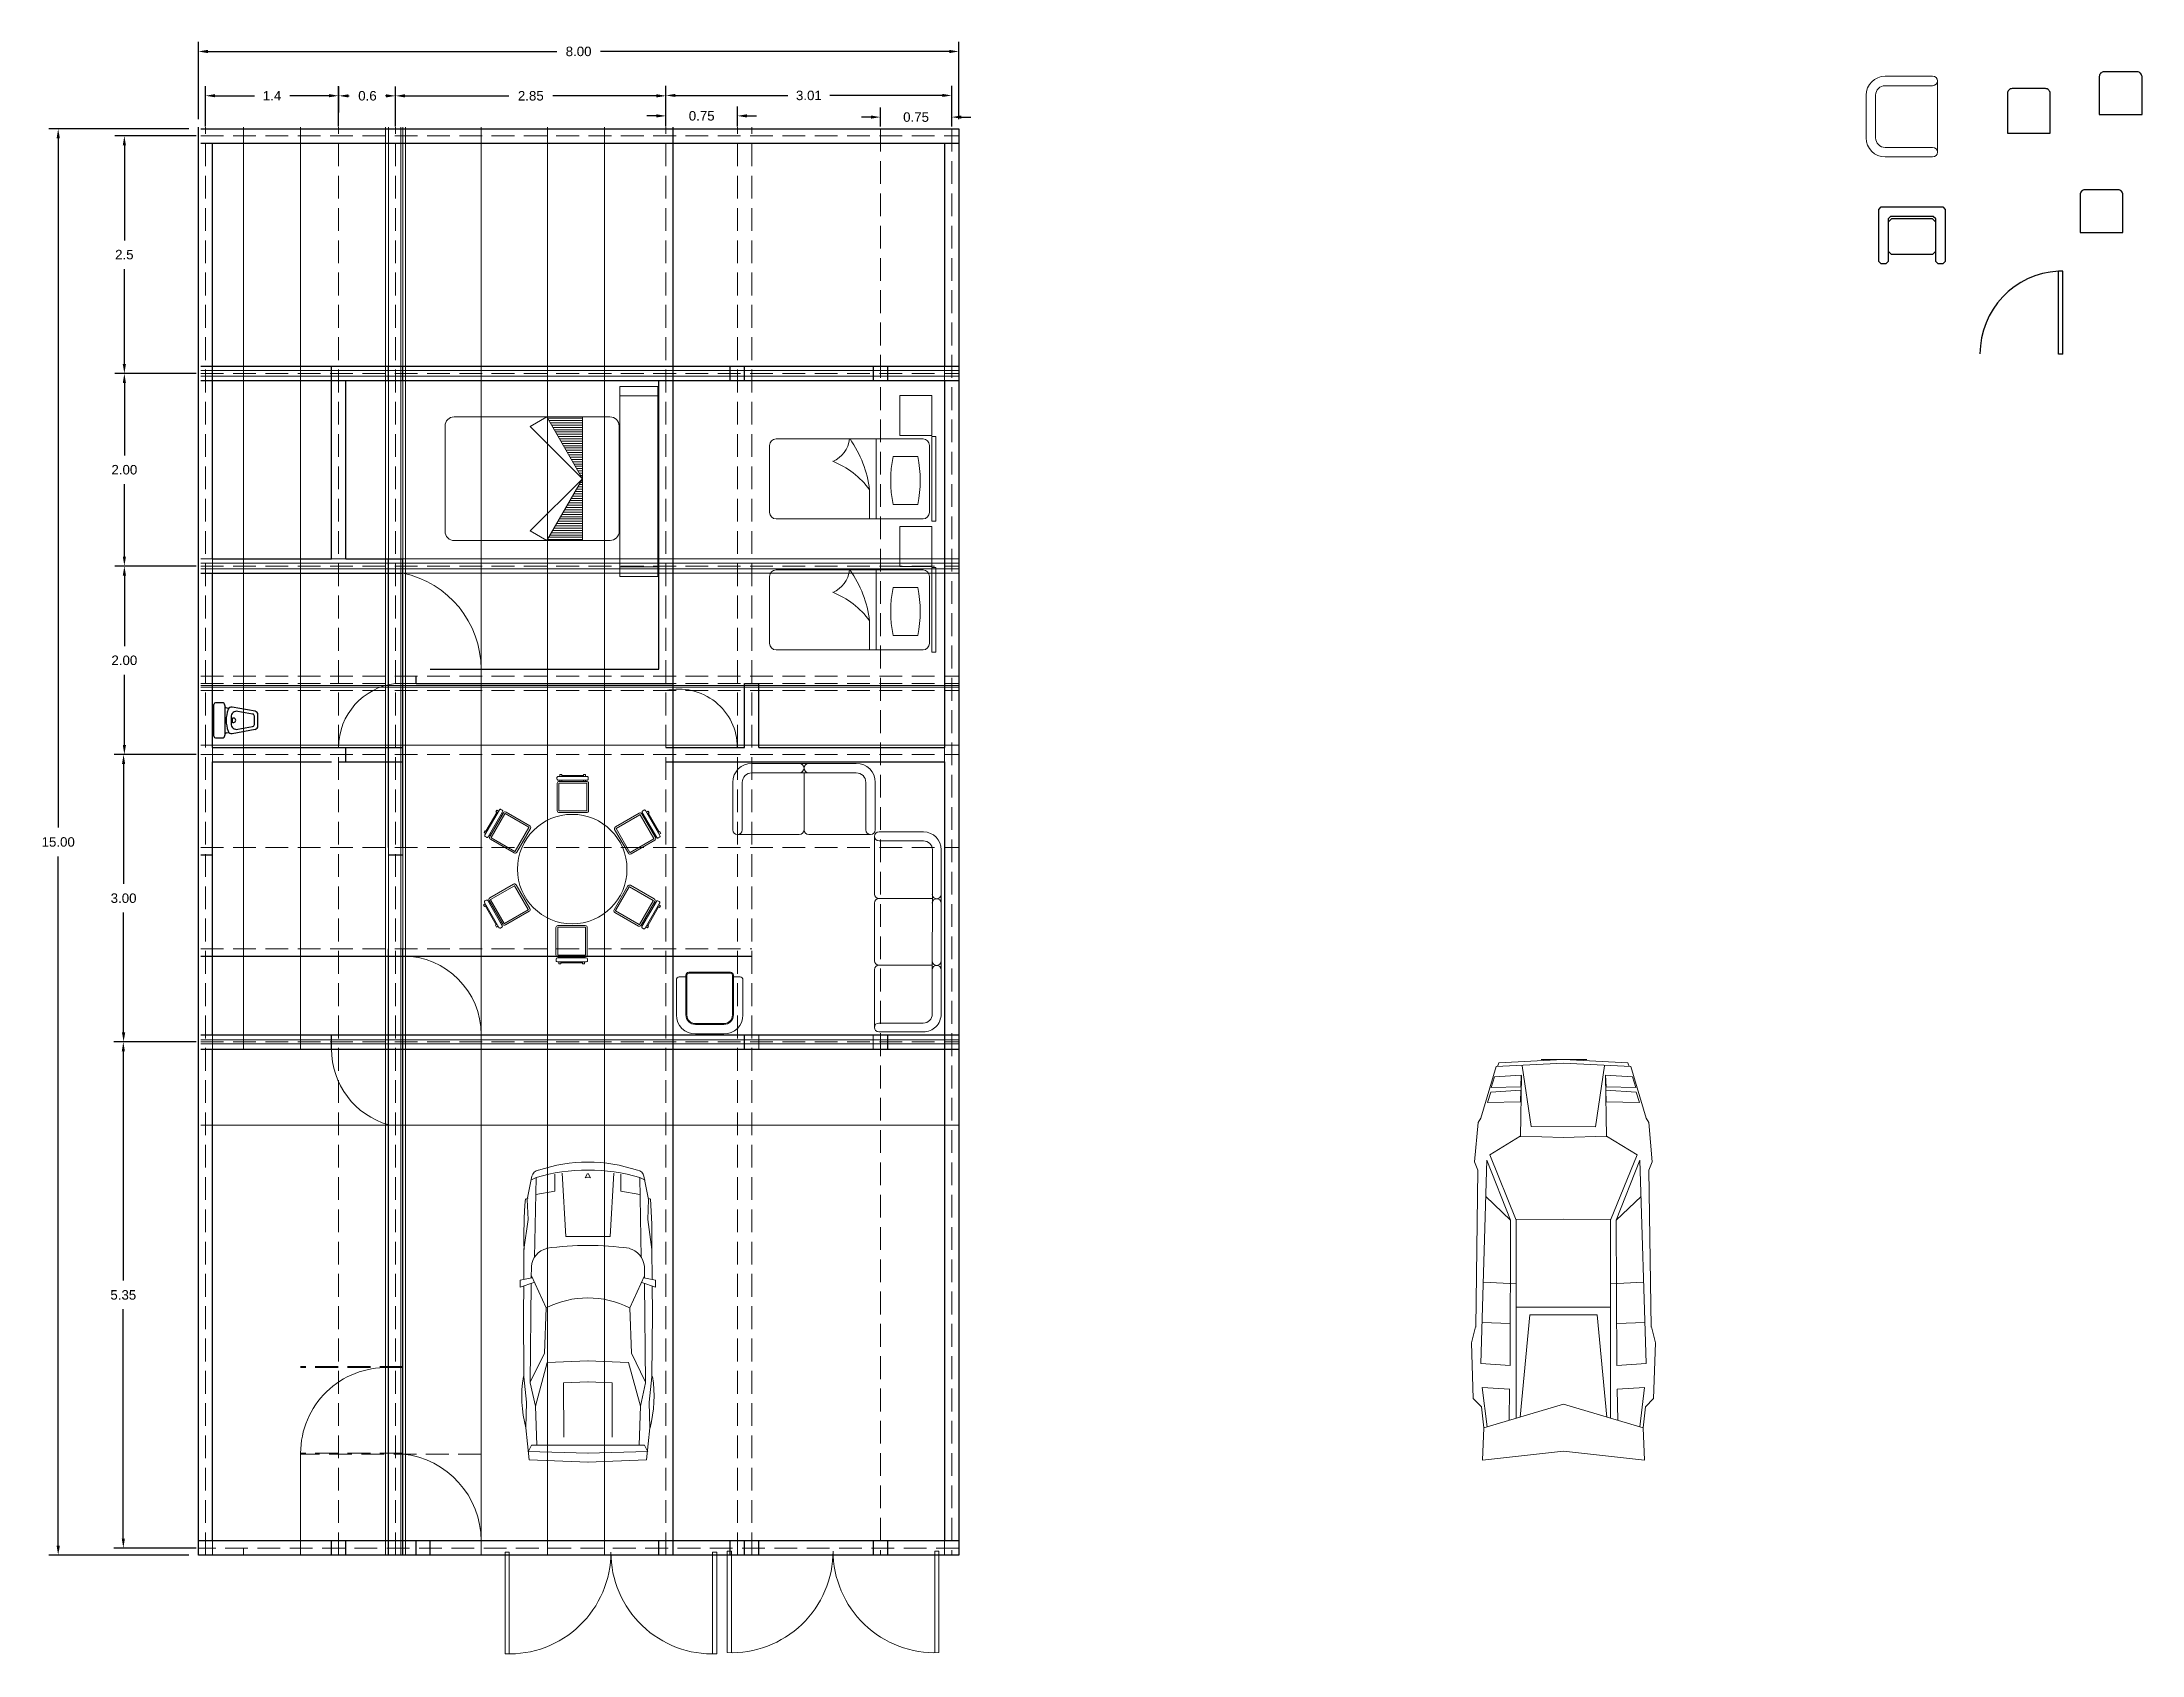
# Model space of a CAD drawing. Header units: metres. Extents: x 18.3 to 93.2, y -29.9 to 13.4.
# Drawn here: x 18.3 to 40.4, y -3.61 to 13.37 of the extents above; entities outside this region: 1.
import ezdxf

# ---------------------------------------------------------------- set-up
doc = ezdxf.new("R2010")
doc.units = ezdxf.units.M
doc.header["$MEASUREMENT"] = 0
doc.linetypes.add('ACAD_ISO02W100', pattern=[15, 12, -3])
for name, color, linetype, lineweight in [('Autos', 7, 'Continuous', 0), ('Ejes', 10, 'ACAD_ISO02W100', 0), ('Muros bajos', 4, 'Continuous', 0), ('Muros de carga', 160, 'Continuous', 30), ('puertas', 100, 'Continuous', 0), ('Ventanas', 50, 'Continuous', 0)]:
    doc.layers.add(name, color=color, linetype=linetype, lineweight=lineweight)
doc.layers.add('COTAS', color=5, linetype='Continuous')
doc.layers.add('Muebles', color=7, linetype='Continuous', lineweight=0, true_color=0xe8ded9)
doc.styles.get("Standard").update_dxf_attribs({"font": 'arial.ttf'})
doc.dimstyles.get("Standard").update_dxf_attribs({"dimtxt": 0.1, "dimasz": 0.1, "dimexe": 0.1, "dimexo": 0.1, "dimgap": 0.1, "dimtad": 0, "dimtih": 1, "dimtoh": 1, "dimdsep": 46, "dimtxsty": 'Standard', "dimcen": 0.09, "dimadec": 0, "dimazin": 0, "dimtfac": 1, "dimtofl": 0, "dimtmove": 0, "dimatfit": 3, "dimfxl": 1, "dimtolj": 1, "dimtzin": 0, "dimarcsym": 0})

msp = doc.modelspace()

# ---------------------------------------------------------------- blocks, each defined once
blk = doc.blocks.new('*D1')
at = {"layer": 'Defpoints', "color": 0, "transparency": 16777216}
for p in [(27.947, 13.273), (19.945, 12.459), (27.947, 12.459)]:
    blk.add_point(p, dxfattribs=at)
at = {"layer": 'Ejes', "color": 0, "lineweight": -2, "transparency": 16777216}
for p, q in [((19.945, 12.559), (19.945, 13.373)), ((20.045, 13.273), (23.716, 13.273)), ((27.847, 13.273), (24.176, 13.273)), ((27.947, 12.559), (27.947, 13.373))]:
    blk.add_line(p, q, dxfattribs=at)
at = {"layer": 'Ejes', "color": 0, "transparency": 16777216}
for points in [[(20.045, 13.29), (20.045, 13.256), (19.945, 13.273)], [(27.847, 13.29), (27.847, 13.256), (27.947, 13.273)]]:
    blk.add_solid(points, dxfattribs=at)
at = {"layer": 'Ejes', "color": 0, "transparency": 16777216, "insert": (23.946, 13.273), "char_height": 0.1, "attachment_point": 5}
blk.add_mtext('\\A1;8.00', dxfattribs=at)
blk = doc.blocks.new('*D2')
at = {"layer": 'Defpoints', "color": 0, "transparency": 16777216}
for p in [(19.945, 12.459), (18.47, -2.555), (19.945, -2.555)]:
    blk.add_point(p, dxfattribs=at)
at = {"layer": 'Ejes', "color": 0, "lineweight": -2, "transparency": 16777216}
for p, q in [((19.845, 12.459), (18.37, 12.459)), ((18.47, 12.359), (18.47, 5.103)), ((18.47, -2.455), (18.47, 4.801)), ((19.845, -2.555), (18.37, -2.555))]:
    blk.add_line(p, q, dxfattribs=at)
at = {"layer": 'Ejes', "color": 0, "transparency": 16777216}
for points in [[(18.453, 12.359), (18.487, 12.359), (18.47, 12.459)], [(18.453, -2.455), (18.487, -2.455), (18.47, -2.555)]]:
    blk.add_solid(points, dxfattribs=at)
at = {"layer": 'Ejes', "color": 0, "transparency": 16777216, "insert": (18.47, 4.952), "char_height": 0.1, "attachment_point": 5}
blk.add_mtext('\\A1;15.00', dxfattribs=at)
blk = doc.blocks.new('*D3')
at = {"layer": 'Defpoints', "color": 0, "transparency": 16777216}
for p in [(21.42, 12.807), (20.02, 12.384), (21.42, 12.384)]:
    blk.add_point(p, dxfattribs=at)
at = {"layer": 'Ejes', "color": 0, "lineweight": -2, "transparency": 16777216}
for p, q in [((20.02, 12.484), (20.02, 12.907)), ((21.42, 12.484), (21.42, 12.907)), ((20.12, 12.807), (20.534, 12.807)), ((21.32, 12.807), (20.906, 12.807))]:
    blk.add_line(p, q, dxfattribs=at)
at = {"layer": 'Ejes', "color": 0, "transparency": 16777216}
for points in [[(20.12, 12.824), (20.12, 12.791), (20.02, 12.807)], [(21.32, 12.824), (21.32, 12.791), (21.42, 12.807)]]:
    blk.add_solid(points, dxfattribs=at)
at = {"layer": 'Ejes', "color": 0, "transparency": 16777216, "insert": (20.72, 12.807), "char_height": 0.1, "attachment_point": 5}
blk.add_mtext('\\A1;1.4', dxfattribs=at)
blk = doc.blocks.new('*D4')
at = {"layer": 'Defpoints', "color": 0, "transparency": 16777216}
for p in [(22.02, 12.806), (21.424, 12.53), (22.02, 12.459)]:
    blk.add_point(p, dxfattribs=at)
at = {"layer": 'Ejes', "color": 0, "lineweight": -2, "transparency": 16777216}
for p, q in [((21.424, 12.63), (21.424, 12.906)), ((22.02, 12.559), (22.02, 12.906)), ((21.524, 12.806), (21.533, 12.806)), ((21.92, 12.806), (21.915, 12.806))]:
    blk.add_line(p, q, dxfattribs=at)
at = {"layer": 'Ejes', "color": 0, "transparency": 16777216}
for points in [[(21.524, 12.822), (21.524, 12.789), (21.424, 12.806)], [(21.92, 12.822), (21.92, 12.789), (22.02, 12.806)]]:
    blk.add_solid(points, dxfattribs=at)
at = {"layer": 'Ejes', "color": 0, "transparency": 16777216, "insert": (21.724, 12.806), "char_height": 0.1, "attachment_point": 5}
blk.add_mtext('\\A1;0.6', dxfattribs=at)
blk = doc.blocks.new('*D5')
at = {"layer": 'Defpoints', "color": 0, "transparency": 16777216}
for p in [(24.865, 12.806), (22.02, 12.384), (24.865, 12.384)]:
    blk.add_point(p, dxfattribs=at)
at = {"layer": 'Ejes', "color": 0, "lineweight": -2, "transparency": 16777216}
for p, q in [((22.02, 12.484), (22.02, 12.906)), ((24.865, 12.484), (24.865, 12.906)), ((22.12, 12.806), (23.212, 12.806)), ((24.765, 12.806), (23.674, 12.806))]:
    blk.add_line(p, q, dxfattribs=at)
at = {"layer": 'Ejes', "color": 0, "transparency": 16777216}
for points in [[(22.12, 12.823), (22.12, 12.789), (22.02, 12.806)], [(24.765, 12.823), (24.765, 12.789), (24.865, 12.806)]]:
    blk.add_solid(points, dxfattribs=at)
at = {"layer": 'Ejes', "color": 0, "transparency": 16777216, "insert": (23.443, 12.806), "char_height": 0.1, "attachment_point": 5}
blk.add_mtext('\\A1;2.85', dxfattribs=at)
blk = doc.blocks.new('*D6')
at = {"layer": 'Defpoints', "color": 0, "transparency": 16777216}
for p in [(27.872, 12.81), (24.865, 12.384), (27.872, 12.384)]:
    blk.add_point(p, dxfattribs=at)
at = {"layer": 'Ejes', "color": 0, "lineweight": -2, "transparency": 16777216}
for p, q in [((24.865, 12.484), (24.865, 12.91)), ((27.872, 12.484), (27.872, 12.91)), ((24.965, 12.81), (26.149, 12.81)), ((27.772, 12.81), (26.589, 12.81))]:
    blk.add_line(p, q, dxfattribs=at)
at = {"layer": 'Ejes', "color": 0, "transparency": 16777216}
for points in [[(24.965, 12.827), (24.965, 12.794), (24.865, 12.81)], [(27.772, 12.827), (27.772, 12.794), (27.872, 12.81)]]:
    blk.add_solid(points, dxfattribs=at)
at = {"layer": 'Ejes', "color": 0, "transparency": 16777216, "insert": (26.369, 12.81), "char_height": 0.1, "attachment_point": 5}
blk.add_mtext('\\A1;3.01', dxfattribs=at)
blk = doc.blocks.new('*D7')
at = {"layer": 'Defpoints', "color": 0, "transparency": 16777216}
for p in [(24.865, 12.384), (25.617, 12.595), (25.617, 12.384)]:
    blk.add_point(p, dxfattribs=at)
at = {"layer": 'Ejes', "color": 0, "lineweight": -2, "transparency": 16777216}
for p, q in [((24.865, 12.484), (24.865, 12.695)), ((25.617, 12.484), (25.617, 12.695)), ((24.765, 12.595), (24.665, 12.595)), ((25.717, 12.595), (25.817, 12.595))]:
    blk.add_line(p, q, dxfattribs=at)
at = {"layer": 'Ejes', "color": 0, "transparency": 16777216}
for points in [[(24.765, 12.612), (24.765, 12.578), (24.865, 12.595)], [(25.717, 12.612), (25.717, 12.578), (25.617, 12.595)]]:
    blk.add_solid(points, dxfattribs=at)
at = {"layer": 'Ejes', "color": 0, "transparency": 16777216, "insert": (25.241, 12.595), "char_height": 0.1, "attachment_point": 5}
blk.add_mtext('\\A1;0.75', dxfattribs=at)
blk = doc.blocks.new('*D8')
at = {"layer": 'Defpoints', "color": 0, "transparency": 16777216}
for p in [(27.122, 12.384), (27.872, 12.582), (27.872, 12.384)]:
    blk.add_point(p, dxfattribs=at)
at = {"layer": 'Ejes', "color": 0, "lineweight": -2, "transparency": 16777216}
for p, q in [((27.122, 12.484), (27.122, 12.682)), ((27.872, 12.484), (27.872, 12.682)), ((27.022, 12.582), (26.922, 12.582)), ((27.972, 12.582), (28.072, 12.582))]:
    blk.add_line(p, q, dxfattribs=at)
at = {"layer": 'Ejes', "color": 0, "transparency": 16777216}
for points in [[(27.022, 12.599), (27.022, 12.566), (27.122, 12.582)], [(27.972, 12.599), (27.972, 12.566), (27.872, 12.582)]]:
    blk.add_solid(points, dxfattribs=at)
at = {"layer": 'Ejes', "color": 0, "transparency": 16777216, "insert": (27.497, 12.582), "char_height": 0.1, "attachment_point": 5}
blk.add_mtext('\\A1;0.75', dxfattribs=at)
blk = doc.blocks.new('*D9')
at = {"layer": 'Defpoints', "color": 0, "transparency": 16777216}
for p in [(20.02, 12.384), (19.166, 9.884), (20.02, 9.884)]:
    blk.add_point(p, dxfattribs=at)
at = {"layer": 'Ejes', "color": 0, "lineweight": -2, "transparency": 16777216}
for p, q in [((19.92, 12.384), (19.066, 12.384)), ((19.166, 12.284), (19.166, 11.285)), ((19.166, 9.984), (19.166, 10.983)), ((19.92, 9.884), (19.066, 9.884))]:
    blk.add_line(p, q, dxfattribs=at)
at = {"layer": 'Ejes', "color": 0, "transparency": 16777216}
for points in [[(19.149, 12.284), (19.183, 12.284), (19.166, 12.384)], [(19.149, 9.984), (19.183, 9.984), (19.166, 9.884)]]:
    blk.add_solid(points, dxfattribs=at)
at = {"layer": 'Ejes', "color": 0, "transparency": 16777216, "insert": (19.166, 11.134), "char_height": 0.1, "attachment_point": 5}
blk.add_mtext('\\A1;2.5', dxfattribs=at)
blk = doc.blocks.new('*D10')
at = {"layer": 'Defpoints', "color": 0, "transparency": 16777216}
for p in [(20.02, 9.884), (19.166, 7.857), (20.02, 7.857)]:
    blk.add_point(p, dxfattribs=at)
at = {"layer": 'Ejes', "color": 0, "lineweight": -2, "transparency": 16777216}
for p, q in [((19.92, 9.884), (19.066, 9.884)), ((19.166, 9.784), (19.166, 9.021)), ((19.166, 7.957), (19.166, 8.719)), ((19.92, 7.857), (19.066, 7.857))]:
    blk.add_line(p, q, dxfattribs=at)
at = {"layer": 'Ejes', "color": 0, "transparency": 16777216}
for points in [[(19.15, 9.784), (19.183, 9.784), (19.166, 9.884)], [(19.15, 7.957), (19.183, 7.957), (19.166, 7.857)]]:
    blk.add_solid(points, dxfattribs=at)
at = {"layer": 'Ejes', "color": 0, "transparency": 16777216, "insert": (19.166, 8.87), "char_height": 0.1, "attachment_point": 5}
blk.add_mtext('\\A1;2.00', dxfattribs=at)
blk = doc.blocks.new('*D11')
at = {"layer": 'Defpoints', "color": 0, "transparency": 16777216}
for p in [(20.02, 7.857), (19.166, 5.872), (20.02, 5.872)]:
    blk.add_point(p, dxfattribs=at)
at = {"layer": 'Ejes', "color": 0, "lineweight": -2, "transparency": 16777216}
for p, q in [((19.92, 7.857), (19.066, 7.857)), ((19.166, 7.757), (19.166, 7.015)), ((19.166, 5.972), (19.166, 6.713)), ((19.92, 5.872), (19.066, 5.872))]:
    blk.add_line(p, q, dxfattribs=at)
at = {"layer": 'Ejes', "color": 0, "transparency": 16777216}
for points in [[(19.15, 7.757), (19.183, 7.757), (19.166, 7.857)], [(19.15, 5.972), (19.183, 5.972), (19.166, 5.872)]]:
    blk.add_solid(points, dxfattribs=at)
at = {"layer": 'Ejes', "color": 0, "transparency": 16777216, "insert": (19.166, 6.864), "char_height": 0.1, "attachment_point": 5}
blk.add_mtext('\\A1;2.00', dxfattribs=at)
blk = doc.blocks.new('*D12')
at = {"layer": 'Defpoints', "color": 0, "transparency": 16777216}
for p in [(20.02, 5.872), (19.158, 2.848), (20.02, 2.848)]:
    blk.add_point(p, dxfattribs=at)
at = {"layer": 'Ejes', "color": 0, "lineweight": -2, "transparency": 16777216}
for p, q in [((19.92, 5.872), (19.058, 5.872)), ((19.158, 5.772), (19.158, 4.511)), ((19.158, 2.948), (19.158, 4.209)), ((19.92, 2.848), (19.058, 2.848))]:
    blk.add_line(p, q, dxfattribs=at)
at = {"layer": 'Ejes', "color": 0, "transparency": 16777216}
for points in [[(19.141, 5.772), (19.175, 5.772), (19.158, 5.872)], [(19.141, 2.948), (19.175, 2.948), (19.158, 2.848)]]:
    blk.add_solid(points, dxfattribs=at)
at = {"layer": 'Ejes', "color": 0, "transparency": 16777216, "insert": (19.158, 4.36), "char_height": 0.1, "attachment_point": 5}
blk.add_mtext('\\A1;3.00', dxfattribs=at)
blk = doc.blocks.new('*D13')
at = {"layer": 'Defpoints', "color": 0, "transparency": 16777216}
for p in [(20.02, 2.848), (19.155, -2.48), (20.02, -2.48)]:
    blk.add_point(p, dxfattribs=at)
at = {"layer": 'Ejes', "color": 0, "lineweight": -2, "transparency": 16777216}
for p, q in [((19.92, 2.848), (19.055, 2.848)), ((19.155, 2.748), (19.155, 0.335)), ((19.155, -2.38), (19.155, 0.033)), ((19.92, -2.48), (19.055, -2.48))]:
    blk.add_line(p, q, dxfattribs=at)
at = {"layer": 'Ejes', "color": 0, "transparency": 16777216}
for points in [[(19.139, 2.748), (19.172, 2.748), (19.155, 2.848)], [(19.139, -2.38), (19.172, -2.38), (19.155, -2.48)]]:
    blk.add_solid(points, dxfattribs=at)
at = {"layer": 'Ejes', "color": 0, "transparency": 16777216, "insert": (19.155, 0.184), "char_height": 0.1, "attachment_point": 5}
blk.add_mtext('\\A1;5.35', dxfattribs=at)
blk = doc.blocks.new('cama 2')
at = {"layer": 'Muebles'}
for p, q in [((70.205, 45.694), (70.204, 46.844)), ((70.304, 46.944), (72.004, 46.945)), ((71.133, 46.84), (71.314, 46.945)), ((71.704, 46.27), (71.133, 46.84)), ((71.314, 46.945), (71.704, 46.27)), ((71.704, 46.93), (71.323, 46.93)), ((71.704, 46.905), (71.337, 46.905)), ((71.704, 46.88), (71.352, 46.88)), ((71.704, 46.855), (71.366, 46.855)), ((71.704, 46.83), (71.381, 46.83)), ((71.704, 46.805), (71.395, 46.805)), ((71.704, 46.78), (71.409, 46.78)), ((71.704, 46.755), (71.424, 46.755)), ((71.705, 45.595), (71.704, 46.945)), ((72.104, 46.845), (72.105, 45.695)), ((71.704, 46.73), (71.438, 46.73)), ((71.704, 46.705), (71.453, 46.705)), ((71.704, 46.68), (71.467, 46.68)), ((71.704, 46.655), (71.482, 46.655)), ((71.704, 46.63), (71.496, 46.63)), ((71.704, 46.605), (71.511, 46.605)), ((71.704, 46.58), (71.525, 46.58)), ((71.704, 46.555), (71.539, 46.555)), ((71.704, 46.53), (71.554, 46.53)), ((71.704, 46.505), (71.568, 46.505)), ((71.704, 46.48), (71.583, 46.48)), ((71.704, 46.455), (71.597, 46.455)), ((71.704, 46.43), (71.612, 46.43)), ((71.704, 46.405), (71.626, 46.405)), ((71.704, 46.38), (71.641, 46.38)), ((71.704, 46.355), (71.655, 46.355)), ((71.704, 46.33), (71.67, 46.33)), ((71.704, 46.305), (71.684, 46.305)), ((71.704, 46.27), (71.134, 45.699)), ((71.315, 45.595), (71.704, 46.27)), ((71.704, 46.08), (71.595, 46.08)), ((71.704, 46.105), (71.609, 46.105)), ((71.704, 46.13), (71.624, 46.13)), ((71.704, 46.155), (71.638, 46.155)), ((71.704, 46.18), (71.653, 46.18)), ((71.704, 46.205), (71.667, 46.205)), ((71.704, 46.23), (71.681, 46.23)), ((71.704, 46.255), (71.696, 46.255)), ((71.704, 46.28), (71.698, 46.28)), ((71.705, 45.855), (71.465, 45.855)), ((71.705, 45.88), (71.48, 45.88)), ((71.705, 45.905), (71.494, 45.905)), ((71.705, 45.93), (71.508, 45.93)), ((71.705, 45.955), (71.523, 45.955)), ((71.705, 45.98), (71.537, 45.98)), ((71.705, 46.005), (71.552, 46.005)), ((71.705, 46.03), (71.566, 46.03)), ((71.705, 46.055), (71.581, 46.055)), ((71.134, 45.699), (71.315, 45.595)), ((71.705, 45.63), (71.335, 45.63)), ((71.705, 45.655), (71.35, 45.655)), ((71.705, 45.68), (71.364, 45.68)), ((71.705, 45.705), (71.379, 45.705)), ((71.705, 45.73), (71.393, 45.73)), ((71.705, 45.755), (71.408, 45.755)), ((71.705, 45.78), (71.422, 45.78)), ((71.705, 45.805), (71.436, 45.805)), ((71.705, 45.83), (71.451, 45.83)), ((72.005, 45.595), (70.305, 45.594)), ((71.705, 45.605), (71.321, 45.605))]:
    blk.add_line(p, q, dxfattribs=at)
for centre, start, end in [((70.304, 46.844), 90.0365, 180.0365), ((72.004, 46.845), 0.0365, 90.0365), ((70.305, 45.694), 180.0365, 270.0365), ((72.005, 45.695), 270.0365, 0.0365)]:
    blk.add_arc(centre, 0.1, start, end, dxfattribs=at)
blk = doc.blocks.new('sll-3')
at = {"layer": 'Muebles'}
for p, q in [((93.687, 54.107), (93.187, 54.107)), ((92.987, 53.906), (92.989, 52.056)), ((93.089, 52.057), (93.087, 53.907)), ((93.187, 54.007), (93.687, 54.007)), ((93.737, 54.057), (93.738, 53.407)), ((93.088, 53.357), (93.688, 53.357)), ((93.738, 53.307), (93.739, 52.657)), ((93.089, 52.607), (93.689, 52.607)), ((93.739, 52.557), (93.74, 51.907)), ((93.69, 51.957), (93.19, 51.957)), ((93.19, 51.857), (93.69, 51.857))]:
    blk.add_line(p, q, dxfattribs=at)
for centre, radius, start, end in [((93.187, 53.907), 0.2, 90.0656, 180.0656), ((93.687, 54.057), 0.05, 270.0656, 90.0656), ((93.187, 53.907), 0.1, 90.0656, 180.0656), ((93.038, 53.406), 0.05, 180.0656, 0.0656), ((93.688, 53.407), 0.05, 270.0656, 0.0656), ((93.038, 53.306), 0.05, 0.0656, 180.0656), ((93.688, 53.307), 0.05, 0.0656, 90.0656), ((93.039, 52.656), 0.05, 180.0656, 0.0656), ((93.039, 52.556), 0.05, 0.0656, 180.0656), ((93.689, 52.657), 0.05, 270.0656, 0.0656), ((93.689, 52.557), 0.05, 0.0656, 90.0656), ((93.189, 52.057), 0.2, 180.0656, 270.0656), ((93.189, 52.057), 0.1, 180.0656, 270.0656), ((93.69, 51.907), 0.05, 270.0656, 90.0656)]:
    blk.add_arc(centre, radius, start, end, dxfattribs=at)
blk = doc.blocks.new('sll-2')
at = {"layer": 'Muebles'}
for p, q in [((95.719, 54.184), (94.619, 54.184)), ((94.419, 53.984), (94.419, 53.484)), ((94.519, 53.484), (94.519, 53.984)), ((94.619, 54.084), (95.719, 54.084)), ((95.169, 54.084), (95.169, 53.484)), ((95.819, 53.984), (95.819, 53.484)), ((95.919, 53.484), (95.919, 53.984)), ((95.119, 53.434), (94.469, 53.434)), ((95.869, 53.434), (95.219, 53.434))]:
    blk.add_line(p, q, dxfattribs=at)
for centre, radius, start, end in [((94.619, 53.984), 0.2, 90, 180), ((95.119, 54.134), 0.05, 270, 90), ((95.219, 54.134), 0.05, 90, 270), ((95.719, 53.984), 0.2, 0, 90), ((94.619, 53.984), 0.1, 90, 180), ((95.719, 53.984), 0.1, 360, 90), ((94.469, 53.484), 0.05, 180, 0), ((95.119, 53.484), 0.05, 270, 0), ((95.219, 53.484), 0.05, 180, 270), ((95.869, 53.484), 0.05, 180, 0)]:
    blk.add_arc(centre, radius, start, end, dxfattribs=at)
blk = doc.blocks.new('sll')
at = {"layer": 'Muebles'}
for p, q in [((94.953, 52.849), (95.453, 52.849)), ((94.903, 52.049), (94.903, 52.799)), ((95.453, 52.749), (94.953, 52.749)), ((95.553, 52.199), (95.553, 52.649)), ((95.653, 52.649), (95.653, 52.199)), ((94.953, 52.099), (95.453, 52.099)), ((95.453, 51.999), (94.953, 51.999))]:
    blk.add_line(p, q, dxfattribs=at)
for centre, radius, start, end in [((94.953, 52.799), 0.05, 90, 270), ((95.453, 52.649), 0.2, 0, 90), ((95.453, 52.649), 0.1, 0, 90), ((95.453, 52.199), 0.1, 270, 0), ((95.453, 52.199), 0.2, 270, 360), ((94.953, 52.049), 0.05, 90, 270)]:
    blk.add_arc(centre, radius, start, end, dxfattribs=at)
blk = doc.blocks.new('A$C4A1B251F')
at = {"linetype": 'ByBlock'}
for p, q in [((0, 0.08), (0, 0.45)), ((0.2, 0.65), (0.5, 0.65)), ((0.7, 0.45), (0.7, 0.08)), ((0.1, 0.05), (0.03, 0.05)), ((0.67, 0.05), (0.6, 0.05))]:
    blk.add_line(p, q, dxfattribs=at)
for points in [[(0.5, 0.55), (0.2, 0.55, 0.414214), (0.1, 0.45), (0.1, 0.03, 0.414214), (0.13, 0), (0.57, 0, 0.414214), (0.6, 0.03), (0.6, 0.45, 0.414214)], [(0.5, 0.54), (0.2, 0.54, 0.414214), (0.11, 0.45), (0.11, 0.03, 0.414214), (0.13, 0.01), (0.57, 0.01, 0.414214), (0.59, 0.03), (0.59, 0.45, 0.414214)]]:
    blk.add_lwpolyline(points, format="xyb", close=True, dxfattribs=at)
for centre, radius, start, end in [((0.2, 0.45), 0.2, 90, 180), ((0.5, 0.45), 0.2, 0, 90), ((0.03, 0.08), 0.03, 180, 270), ((0.67, 0.08), 0.03, 270, 360)]:
    blk.add_arc(centre, radius, start, end, dxfattribs=at)
blk = doc.blocks.new('Musa01pl')
at = {"color": 0, "linetype": 'ByBlock'}
for p, q in [((-0.215, -0.125), (-0.25, -0.16)), ((0.215, -0.125), (-0.215, -0.125)), ((0.215, -0.125), (0.25, -0.16)), ((-0.215, -0.5), (-0.25, -0.465)), ((0.215, -0.5), (-0.215, -0.5)), ((0.215, -0.5), (0.25, -0.465))]:
    blk.add_line(p, q, dxfattribs=at)
blk.add_lwpolyline([(-0.325, -0.6), (-0.35, -0.575), (-0.35, -0.025), (-0.325, 0), (0.325, 0), (0.35, -0.025), (0.35, -0.575), (0.325, -0.6), (0.275, -0.6), (0.25, -0.575), (0.25, -0.125), (0.225, -0.1), (-0.225, -0.1), (-0.25, -0.125), (-0.25, -0.575), (-0.275, -0.6)], close=True, dxfattribs=at)
blk = doc.blocks.new('MUCO01PL')
at = {"color": 0, "linetype": 'ByBlock'}
for p, q in [((0.183, -0.12), (-0.167, -0.12)), ((-0.158, -0.01), (-0.132, -0.01)), ((-0.158, -0.01), (-0.158, -0.035)), ((-0.158, -0.083), (-0.158, -0.098)), ((-0.132, -0.035), (-0.132, -0.01)), ((-0.132, -0.022), (0.145, -0.022)), ((-0.132, -0.098), (-0.132, -0.083)), ((0.145, -0.01), (0.171, -0.01)), ((0.145, -0.01), (0.145, -0.035)), ((0.145, -0.083), (0.145, -0.098)), ((0.171, -0.035), (0.171, -0.01)), ((0.171, -0.098), (0.171, -0.083)), ((0.186, -0.473), (0.186, -0.123))]:
    blk.add_line(p, q, dxfattribs=at)
for points in [[(0.19, -0.035), (-0.18, -0.035, 0.414214), (-0.195, -0.05), (-0.195, -0.068, 0.414214), (-0.18, -0.083), (0.19, -0.083, 0.414214), (0.205, -0.068), (0.205, -0.05, 0.414214)], [(0.183, -0.098), (-0.167, -0.098, 0.414214), (-0.192, -0.123), (-0.192, -0.473, 0.414214), (-0.167, -0.498), (0.183, -0.498, 0.414214), (0.208, -0.473), (0.208, -0.123, 0.414214)]]:
    blk.add_lwpolyline(points, format="xyb", close=True, dxfattribs=at)
for points in [[(-0.17, -0.123), (-0.17, -0.473)], [(-0.167, -0.475), (0.183, -0.475)]]:
    blk.add_lwpolyline(points, dxfattribs=at)
for centre, start, end in [((-0.167, -0.123), 90, 180), ((0.183, -0.123), 0, 90), ((-0.167, -0.473), 180, 270), ((0.183, -0.473), 270, 0)]:
    blk.add_arc(centre, 0.0029, start, end, dxfattribs=at)
blk = doc.blocks.new('Muco11pl')
at = {"color": 0, "linetype": 'ByBlock'}
blk.add_circle((0, 0), 0.7, dxfattribs=at)
blk.add_blockref('MUCO01PL', (0, 1.22), dxfattribs=at)
for p, rotation in [((-1.057, 0.61), 59.99999999999999), ((1.057, 0.61), 299.9999999999999), ((-1.057, -0.61), 120), ((1.057, -0.61), 240), ((0, -1.22), 180)]:
    blk.add_blockref('MUCO01PL', p, dxfattribs=dict(at, rotation=rotation))
blk = doc.blocks.new('A$C6E3E5198')
at = {"linetype": 'ByBlock'}
for p, q in [((0.825, 0), (0.825, 0.873)), ((0.873, 0.873), (0.825, 0.873)), ((0.873, 0), (0.873, 0.873)), ((0.873, 0), (0.825, 0))]:
    blk.add_line(p, q, dxfattribs=at)
blk.add_arc((0.873, 0.001), 0.873, 93.1847, 180, dxfattribs=at)
blk = doc.blocks.new('MUBA02PL')
at = {"color": 0, "linetype": 'ByBlock'}
for p, q in [((0.025, -0.225), (0.025, 0.225)), ((0.145, 0.25), (0.05, 0.25)), ((0.18, 0.212), (0.18, 0.215)), ((0.18, 0.212), (0.18, -0.212)), ((0.208, 0.178), (0.238, 0.171)), ((0.609, 0.128), (0.284, 0.187)), ((0.65, -0.079), (0.65, 0.079)), ((0.05, -0.25), (0.145, -0.25)), ((0.18, -0.215), (0.18, -0.212)), ((0.208, -0.178), (0.238, -0.171)), ((0.284, -0.187), (0.609, -0.128))]:
    blk.add_line(p, q, dxfattribs=at)
for points in [[(0.575, 0.089), (0.365, 0.127, 0.467538), (0.27, 0.048), (0.27, -0.048, 0.467538), (0.365, -0.127), (0.575, -0.089, 0.362827), (0.6, -0.059), (0.6, 0.059, 0.362827)], [(0.285, -0.025, 2), (0.285, 0.025)]]:
    blk.add_lwpolyline(points, format="xyb", close=True, dxfattribs=at)
for centre, radius, start, end in [((0.05, 0.225), 0.025, 90, 180), ((0.145, 0.215), 0.035, 0, 90), ((0.215, 0.212), 0.035, 180, 257.3856), ((0.641, 0), 0.441, 159.3632, 200.6368), ((0.276, 0.138), 0.05, 79.7685, 159.3632), ((0.6, 0.079), 0.05, 0, 79.7685), ((0.05, -0.225), 0.025, 180, 270), ((0.145, -0.215), 0.035, 270, 0), ((0.215, -0.212), 0.035, 102.6144, 180), ((0.276, -0.138), 0.05, 200.6368, 280.2315), ((0.6, -0.079), 0.05, 280.2315, 0)]:
    blk.add_arc(centre, radius, start, end, dxfattribs=at)
blk = doc.blocks.new('cama 11')
at = {"layer": 'Muebles', "lineweight": 0}
for p, q in [((60.492, 46.422), (60.092, 46.422)), ((60.092, 46.422), (60.092, 45.922)), ((60.492, 45.922), (60.492, 46.422)), ((60.093, 45.908), (60.043, 45.908)), ((60.043, 44.848), (60.043, 45.908)), ((60.492, 45.922), (60.092, 45.922)), ((60.093, 45.908), (60.093, 44.848)), ((60.123, 45.798), (60.123, 44.958)), ((62.043, 45.878), (60.203, 45.878)), ((60.792, 44.878), (60.792, 45.878)), ((62.123, 44.958), (62.123, 45.798)), ((60.578, 45.658), (60.269, 45.658)), ((60.872, 44.878), (60.872, 45.241)), ((60.269, 45.058), (60.578, 45.058)), ((60.093, 44.848), (60.043, 44.848)), ((60.203, 44.878), (62.043, 44.878))]:
    blk.add_line(p, q, dxfattribs=at)
for centre, radius, start, end in [((60.203, 45.798), 0.08, 90, 180), ((62.25, 45.077), 1.387, 144.7509, 173.2046), ((61.461, 45.913), 0.34, 185.9183, 247.9726), ((62.043, 45.798), 0.08, 0, 90), ((61.754, 45.358), 1.515, 168.5788, 191.4212), ((59.093, 45.358), 1.515, 348.5788, 11.4212), ((61.72, 44.621), 1.051, 111.6051, 143.8013), ((60.203, 44.958), 0.08, 180, 270), ((62.043, 44.958), 0.08, 270, 0)]:
    blk.add_arc(centre, radius, start, end, dxfattribs=at)
blk = doc.blocks.new('rodapie')
at = {"layer": 'Muebles', "lineweight": 0}
for p, q in [((69.431, 47.818), (69.031, 47.818)), ((69.031, 47.818), (69.031, 45.818)), ((69.431, 45.818), (69.431, 47.818)), ((69.431, 47.718), (69.031, 47.718)), ((69.031, 45.918), (69.431, 45.918)), ((69.031, 45.818), (69.431, 45.818))]:
    blk.add_line(p, q, dxfattribs=at)
blk = doc.blocks.new('Puera para Autos')
at = {"layer": 'puertas'}
for points in [[(0, 1.239), (0, 0), (0.05, 0), (0.05, 1.24)], [(2.53, 1.24), (2.53, 0), (2.58, 0), (2.58, 1.239)]]:
    blk.add_lwpolyline(points, dxfattribs=at)
for centre, start, end in [((0.05, 0), 0, 92.3109), ((2.53, 0), 87.6891, 180)]:
    blk.add_arc(centre, 1.24, start, end, dxfattribs=at)
blk = doc.blocks.new('Auto')
at = {"layer": 'Autos'}
for p, q in [((-0.2, 1.14), (-0.151, 1.383)), ((-0.108, 1.371), (-0.163, 1.344)), ((-0.124, 0.529), (-0.108, 1.371)), ((0.09, 1.225), (0.09, 1.405)), ((0.166, 1.416), (0.204, 0.748)), ((0.41, 1.366), (0.434, 1.413)), ((0.436, 1.373), (0.41, 1.366)), ((0.44, 1.373), (0.466, 1.366)), ((0.466, 1.366), (0.441, 1.413)), ((0.71, 1.416), (0.672, 0.748)), ((0.786, 1.225), (0.786, 1.405)), ((0.984, 1.371), (1.039, 1.344)), ((1, 0.529), (0.984, 1.371)), ((1.076, 1.14), (1.027, 1.383)), ((-0.218, 1.143), (-0.191, 1.152)), ((-0.192, 0.929), (-0.2, 1.14)), ((-0.109, 1.193), (0.09, 1.225)), ((0.985, 1.193), (0.786, 1.225)), ((1.094, 1.143), (1.067, 1.152)), ((1.068, 0.929), (1.076, 1.14)), ((-0.235, 0.612), (-0.192, 0.929)), ((1.111, 0.612), (1.068, 0.929)), ((0.204, 0.748), (0.447, 0.749)), ((0.672, 0.748), (0.429, 0.749)), ((-0.238, 0.297), (-0.235, 0.612)), ((1.114, 0.297), (1.111, 0.612)), ((-0.274, 0.29), (-0.151, 0.314)), ((-0.274, 0.215), (-0.274, 0.29)), ((-0.131, 0.264), (-0.274, 0.215)), ((-0.24, -0.051), (-0.238, 0.227)), ((-0.169, -0.792), (-0.158, 0.254)), ((-0.158, 0.313), (-0.156, 0.432)), ((-0.157, 0.337), (-0.003, -0.002)), ((1.033, 0.337), (0.879, -0.002)), ((1.006, 0.264), (1.15, 0.215)), ((1.15, 0.29), (1.027, 0.314)), ((1.033, 0.313), (1.032, 0.432)), ((1.045, -0.792), (1.034, 0.254)), ((1.116, -0.051), (1.114, 0.227)), ((1.15, 0.215), (1.15, 0.29)), ((-0.236, -0.729), (-0.24, -0.051)), ((-0.003, -0.002), (-0.019, -0.477)), ((0.879, -0.002), (0.895, -0.477)), ((1.112, -0.729), (1.116, -0.051)), ((-0.019, -0.477), (-0.165, -0.778)), ((-0.115, -1.038), (0.01, -0.578)), ((0.01, -0.578), (0.441, -0.558)), ((0.866, -0.578), (0.435, -0.558)), ((0.99, -1.038), (0.866, -0.578)), ((0.895, -0.477), (1.041, -0.778)), ((-0.208, -0.994), (-0.236, -0.729)), ((-0.115, -1.038), (-0.169, -0.792)), ((0.182, -0.79), (0.439, -0.78)), ((0.183, -1.363), (0.182, -0.79)), ((0.694, -0.79), (0.437, -0.78)), ((0.693, -1.363), (0.694, -0.79)), ((0.99, -1.038), (1.045, -0.792)), ((1.084, -0.994), (1.112, -0.729)), ((-0.215, -1.263), (-0.208, -0.994)), ((-0.115, -1.038), (-0.1, -1.448)), ((0.99, -1.038), (0.976, -1.448)), ((1.091, -1.263), (1.084, -0.994)), ((-0.18, -1.602), (-0.215, -1.263)), ((1.055, -1.602), (1.091, -1.263)), ((-0.194, -1.513), (0.441, -1.53)), ((-0.192, -1.516), (-0.157, -1.448)), ((-0.157, -1.448), (0.441, -1.448)), ((1.07, -1.513), (0.434, -1.53)), ((1.033, -1.448), (0.435, -1.448)), ((1.068, -1.516), (1.033, -1.448)), ((0.439, -1.627), (-0.18, -1.602)), ((0.437, -1.627), (1.055, -1.602))]:
    blk.add_line(p, q, dxfattribs=at)
for centre, radius, start, end in [((-0.071, 1.367), 0.082, 99.1082, 168.6925), ((0.438, -0.532), 1.98, 73.9881, 106.0119), ((0.438, -0.11), 1.642, 71.4744, 108.5256), ((0.947, 1.367), 0.082, 11.3075, 80.8918), ((4.253, 0.761), 4.489, 175.0805, 181.8902), ((-3.377, 0.761), 4.489, 358.1098, 4.9195), ((0.056, 0.419), 0.212, 103.928, 176.4903), ((0.438, -2.423), 3.079, 81.9077, 98.0923), ((0.82, 0.419), 0.212, 3.5097, 76.072), ((0.438, -0.874), 0.977, 63.3754, 116.6246), ((1.046, -0.934), 1.304, 170.8054, 194.642), ((-0.17, -0.934), 1.304, 345.358, 9.1946)]:
    blk.add_arc(centre, radius, start, end, dxfattribs=at)
blk = doc.blocks.new('sll-8')
at = {"layer": 'Muebles', "lineweight": 0, "ltscale": 0.03}
for p, q in [((103.086, 53.284), (103.206, 53.284)), ((104.068, 53.284), (104.188, 53.284)), ((103.046, 53.244), (103.046, 52.544)), ((104.228, 53.244), (104.228, 52.544))]:
    blk.add_line(p, q, dxfattribs=at)
at = {"layer": 'Muebles', "lineweight": 0}
for p, q in [((103.988, 53.284), (103.286, 53.284)), ((103.246, 53.244), (103.246, 52.584)), ((104.028, 52.584), (104.028, 53.244)), ((103.046, 52.544), (103.046, 52.424)), ((103.086, 52.584), (104.188, 52.584)), ((103.086, 52.384), (104.188, 52.384)), ((104.228, 52.424), (104.228, 52.544))]:
    blk.add_line(p, q, dxfattribs=at)
for centre, radius, start, end in [((103.086, 53.244), 0.04, 90, 180), ((103.206, 53.244), 0.04, 0, 90), ((103.286, 53.244), 0.04, 90, 180), ((103.988, 53.244), 0.04, 0, 90), ((104.068, 53.244), 0.04, 90, 180), ((104.188, 53.244), 0.04, 0, 90), ((103.463, 52.633), 0.0742, 102.0563, 151.4098), ((103.463, 52.704), 0.0742, 208.5902, 257.9437), ((103.679, 51.348), 1.378, 80.3331, 99.6669), ((103.679, 53.99), 1.378, 260.3331, 279.6669), ((103.895, 52.633), 0.0742, 28.5902, 77.9437), ((103.895, 52.704), 0.0742, 282.0563, 331.4098), ((103.086, 52.544), 0.04, 90, 180), ((103.086, 52.424), 0.04, 180, 270), ((104.188, 52.544), 0.04, 0, 90), ((104.188, 52.424), 0.04, 270, 0)]:
    blk.add_arc(centre, radius, start, end, dxfattribs=at)

# ---------------------------------------------------------------- dimensions: what is measured, and where the dimension line sits
at = {"layer": 'Ejes'}
dim = msp.add_linear_dim(base=(27.947, 13.273), p1=(19.945, 12.459), p2=(27.947, 12.459), text='<>.00', dimstyle='Standard', dxfattribs=at)
dim.commit()
dim.dimension.update_dxf_attribs({"geometry": '*D1', "text_midpoint": (23.946, 13.273)})
for base, p1, p2, picture, middle in [((21.42, 12.807), (20.02, 12.384), (21.42, 12.384), '*D3', (20.72, 12.807)), ((27.872, 12.81), (24.865, 12.384), (27.872, 12.384), '*D6', (26.369, 12.81)), ((25.617, 12.595), (24.865, 12.384), (25.617, 12.384), '*D7', (25.241, 12.595)), ((27.872, 12.582), (27.122, 12.384), (27.872, 12.384), '*D8', (27.497, 12.582))]:
    dim = msp.add_linear_dim(base=base, p1=p1, p2=p2, dimstyle='Standard', dxfattribs=at)
    dim.commit()
    dim.dimension.update_dxf_attribs({"geometry": picture, "text_midpoint": middle})
for base, p1, p2, picture, middle in [((22.02, 12.806), (21.424, 12.53), (22.02, 12.459), '*D4', (21.724, 12.806)), ((24.8655, 12.8059), (22.0204, 12.3838), (24.8655, 12.3838), '*D5', (23.4429, 12.8059))]:
    dim = msp.add_linear_dim(base=base, p1=p1, p2=p2, dimstyle='Standard', dxfattribs=at)
    dim.commit()
    dim.dimension.update_dxf_attribs({"geometry": picture, "text_midpoint": middle, "dimtype": 160})
for base, p1, p2, text, picture, middle in [((18.47, -2.555), (19.945, 12.459), (19.945, -2.555), '15.00', '*D2', (18.47, 4.952)), ((19.166, 7.857), (20.02, 9.884), (20.02, 7.857), '2.00', '*D10', (19.166, 8.87)), ((19.166, 5.872), (20.02, 7.857), (20.02, 5.872), '2.00', '*D11', (19.166, 6.864)), ((19.158, 2.848), (20.02, 5.872), (20.02, 2.848), '3.00', '*D12', (19.158, 4.36)), ((19.155, -2.48), (20.02, 2.848), (20.02, -2.48), '5.35', '*D13', (19.155, 0.184))]:
    dim = msp.add_linear_dim(base=base, p1=p1, p2=p2, angle=90, text=text, dimstyle='Standard', dxfattribs=at)
    dim.commit()
    dim.dimension.update_dxf_attribs({"geometry": picture, "text_midpoint": middle})
dim = msp.add_linear_dim(base=(19.166, 9.884), p1=(20.02, 12.384), p2=(20.02, 9.884), angle=90, dimstyle='Standard', dxfattribs=at)
dim.commit()
dim.dimension.update_dxf_attribs({"geometry": '*D9', "text_midpoint": (19.166, 11.134)})

# ---------------------------------------------------------------- linework, layer by layer
for points in [[(39.947, 12.608), (40.397, 12.608), (40.397, 13.008, 0.414214), (40.347, 13.058), (39.997, 13.058, 0.414214), (39.947, 13.008)], [(38.98, 12.414), (39.43, 12.414), (39.43, 12.832, 0.414214), (39.38, 12.882), (39.03, 12.882, 0.414214), (38.98, 12.832)], [(39.746, 11.366), (40.196, 11.366), (40.196, 11.766, 0.414214), (40.146, 11.816), (39.796, 11.816, 0.414214), (39.746, 11.766)]]:
    msp.add_lwpolyline(points, format="xyb", close=True)
at = {"layer": 'Autos'}
for p, q in [((34.304, 2.661), (33.63, 2.627)), ((34.314, 2.661), (34.073, 2.661)), ((34.314, 2.661), (34.987, 2.627)), ((34.314, 2.661), (34.554, 2.661)), ((33.601, 2.588), (33.44, 2.044)), ((33.584, 2.481), (33.549, 2.368)), ((33.865, 2.499), (33.584, 2.481)), ((34.309, 2.624), (33.601, 2.588)), ((33.615, 2.589), (33.63, 2.627)), ((33.868, 2.493), (33.856, 1.847)), ((33.861, 2.374), (33.865, 2.499)), ((33.876, 2.597), (33.971, 1.959)), ((34.309, 2.624), (35.017, 2.588)), ((34.742, 2.597), (34.646, 1.955)), ((34.75, 2.493), (34.762, 1.847)), ((34.753, 2.499), (35.034, 2.481)), ((34.757, 2.374), (34.753, 2.499)), ((35.002, 2.589), (34.987, 2.627)), ((35.017, 2.588), (35.178, 2.044)), ((35.034, 2.481), (35.069, 2.368)), ((33.544, 2.32), (33.51, 2.209)), ((33.51, 2.209), (33.858, 2.216)), ((33.862, 2.34), (33.544, 2.32)), ((33.549, 2.368), (33.861, 2.374)), ((33.858, 2.216), (33.862, 2.34)), ((34.76, 2.216), (34.756, 2.34)), ((34.756, 2.34), (35.074, 2.32)), ((35.069, 2.368), (34.757, 2.374)), ((35.108, 2.209), (34.76, 2.216)), ((35.074, 2.32), (35.108, 2.209)), ((33.41, 2.001), (33.374, 1.584)), ((33.44, 2.044), (33.41, 2.001)), ((35.178, 2.044), (35.207, 2.001)), ((35.207, 2.001), (35.244, 1.584)), ((33.855, 1.856), (33.534, 1.66)), ((34.309, 1.841), (33.855, 1.856)), ((34.646, 1.955), (33.971, 1.959)), ((34.309, 1.841), (34.763, 1.856)), ((34.763, 1.856), (35.084, 1.66)), ((33.374, 1.584), (33.409, 1.496)), ((33.438, -0.537), (33.504, 1.603)), ((33.504, 1.603), (33.753, 0.971)), ((33.534, 1.66), (33.812, 0.973)), ((35.084, 1.66), (34.805, 0.973)), ((35.113, 1.603), (34.865, 0.971)), ((35.18, -0.537), (35.113, 1.603)), ((35.244, 1.584), (35.209, 1.496)), ((33.409, 1.496), (33.387, -0.154)), ((35.209, 1.496), (35.231, -0.154)), ((33.753, 0.971), (33.491, 1.221)), ((34.865, 0.971), (35.127, 1.221)), ((33.753, 0.971), (33.748, -0.557)), ((33.812, 0.978), (34.309, 0.983)), ((33.812, 0.978), (33.812, -1.114)), ((34.805, 0.978), (34.309, 0.983)), ((34.805, 0.978), (34.805, -1.114)), ((34.865, 0.971), (34.87, -0.557)), ((33.812, 0.3), (33.468, 0.32)), ((34.806, 0.3), (35.15, 0.32)), ((33.812, 0.055), (34.806, 0.055)), ((33.382, -0.153), (33.341, -0.319)), ((33.748, -0.117), (33.453, -0.105)), ((33.854, -1.101), (33.955, -0.024)), ((34.663, -0.024), (33.955, -0.024)), ((34.764, -1.101), (34.663, -0.024)), ((34.869, -0.117), (35.165, -0.105)), ((35.236, -0.153), (35.277, -0.319)), ((33.341, -0.319), (33.36, -0.904)), ((35.277, -0.319), (35.258, -0.904)), ((33.748, -0.557), (33.438, -0.537)), ((34.87, -0.557), (35.18, -0.537)), ((33.455, -0.79), (33.506, -1.205)), ((33.744, -0.809), (33.455, -0.79)), ((33.742, -0.809), (33.738, -1.136)), ((34.874, -0.809), (35.162, -0.79)), ((34.876, -0.809), (34.88, -1.136)), ((35.162, -0.79), (35.112, -1.205)), ((33.36, -0.904), (33.445, -0.992)), ((33.445, -0.992), (33.47, -1.216)), ((34.309, -0.966), (33.47, -1.216)), ((34.309, -0.966), (35.148, -1.216)), ((35.173, -0.992), (35.148, -1.216)), ((35.258, -0.904), (35.173, -0.992)), ((33.47, -1.216), (33.457, -1.554)), ((35.148, -1.216), (35.161, -1.554)), ((33.457, -1.554), (34.309, -1.461)), ((35.161, -1.554), (34.309, -1.461))]:
    msp.add_line(p, q, dxfattribs=at)
at = {"layer": 'Ejes', "ltscale": 0.02}
for p, q in [((19.971, 12.459), (25.767, 12.459)), ((19.971, 12.459), (27.947, 12.459)), ((19.971, 12.384), (27.947, 12.384)), ((20.02, -2.555), (20.02, 12.476)), ((21.42, -2.555), (21.42, 12.476)), ((22.02, -2.555), (22.02, 12.476)), ((24.865, -2.555), (24.865, 12.476)), ((25.617, -2.555), (25.617, 12.476)), ((25.767, -2.555), (25.767, 12.476)), ((27.122, 12.459), (27.122, -2.555)), ((27.122, 12.459), (27.947, 12.459)), ((27.872, 12.459), (27.872, -2.555)), ((19.971, 9.959), (27.947, 9.959)), ((19.971, 9.884), (27.947, 9.884)), ((19.971, 9.809), (27.947, 9.809)), ((19.971, 7.857), (27.947, 7.857)), ((19.971, 6.696), (27.947, 6.696)), ((19.971, 6.621), (27.947, 6.621)), ((19.971, 6.546), (27.947, 6.546)), ((19.971, 5.872), (27.947, 5.872)), ((19.971, 4.893), (27.947, 4.893)), ((19.971, 3.827), (25.767, 3.827)), ((19.971, 2.848), (27.947, 2.848)), ((22.095, -0.57), (21.02, -0.57)), ((22.095, -0.58), (21.02, -0.58)), ((22.095, -1.48), (21.02, -1.48)), ((22.92, -1.49), (21.02, -1.49)), ((27.947, -2.48), (19.945, -2.48))]:
    msp.add_line(p, q, dxfattribs=at)
at = {"layer": 'Muebles', "ltscale": 0.02}
for p, q in [((22.075, -2.555), (22.075, 12.476)), ((22.095, -2.555), (22.095, 12.476)), ((19.971, 6.601), (27.947, 6.601)), ((19.971, 6.581), (27.947, 6.581))]:
    msp.add_line(p, q, dxfattribs=at)
at = {"layer": 'Muros bajos', "ltscale": 0.02}
for p, q in [((19.945, -2.555), (19.945, 12.476)), ((19.971, 12.459), (27.947, 12.459)), ((21.945, -2.555), (21.945, 12.476)), ((22.095, -2.555), (22.095, 12.476)), ((27.947, 12.459), (27.947, -2.555)), ((20.095, -2.555), (20.095, 12.309)), ((20.095, 12.309), (27.797, 12.309)), ((27.797, 12.309), (27.797, -2.555)), ((27.947, -2.405), (19.945, -2.405)), ((27.947, -2.555), (19.945, -2.555))]:
    msp.add_line(p, q, dxfattribs=at)
at = {"layer": 'Muros de carga'}
for p, q in [((19.945, -2.555), (19.945, 12.476)), ((19.971, 12.459), (27.947, 12.459)), ((19.971, 12.459), (27.947, 12.459)), ((19.971, 12.459), (27.947, 12.459)), ((27.947, 12.459), (27.947, -2.555)), ((20.095, 12.309), (27.797, 12.309)), ((20.095, 7.932), (20.095, 12.309)), ((27.797, 12.309), (27.797, 9.959)), ((27.797, 9.809), (27.797, 5.947)), ((20.095, 5.947), (20.095, 7.782)), ((20.095, 2.923), (20.095, 5.797)), ((27.797, 5.797), (27.797, -2.405)), ((20.095, -2.405), (20.095, 2.773)), ((27.797, -2.405), (20.095, -2.405)), ((27.947, -2.555), (19.945, -2.555))]:
    msp.add_line(p, q, dxfattribs=at)
at = {"layer": 'Muros de carga', "ltscale": 0.02}
for p, q in [((24.94, -2.555), (24.94, 12.476)), ((19.971, 12.309), (27.947, 12.309)), ((20.095, 12.309), (26.547, 12.309)), ((19.971, 9.959), (27.947, 9.959)), ((21.345, 9.959), (27.797, 9.959)), ((21.345, 7.932), (21.345, 9.959)), ((21.495, 9.959), (27.797, 9.959)), ((21.945, 9.809), (21.945, 9.959)), ((22.095, 9.809), (22.095, 9.959)), ((25.542, 9.809), (25.542, 9.959)), ((25.692, 9.809), (25.692, 9.959)), ((27.047, 9.959), (27.047, 9.809)), ((27.197, 9.959), (27.197, 9.809)), ((19.971, 9.809), (27.947, 9.809)), ((21.345, 7.932), (21.345, 9.884)), ((21.495, 9.809), (27.797, 9.809)), ((21.495, 7.932), (21.495, 9.809)), ((21.495, 7.932), (21.495, 9.809)), ((24.79, 6.771), (24.79, 9.809)), ((24.94, 6.621), (24.94, 9.809)), ((19.971, 7.782), (22.095, 7.782)), ((20.095, 7.932), (21.345, 7.932)), ((20.095, 7.782), (21.345, 7.782)), ((21.495, 7.932), (22.095, 7.932)), ((21.495, 7.782), (22.095, 7.782)), ((21.945, 4.893), (21.945, 7.932)), ((22.095, 4.893), (22.095, 7.932)), ((22.235, 6.621), (22.235, 6.696)), ((22.235, 6.621), (22.235, 6.696)), ((22.385, 6.771), (24.79, 6.771)), ((22.235, 6.621), (24.94, 6.621)), ((25.692, 6.621), (25.842, 6.621)), ((25.692, 5.947), (25.692, 6.621)), ((25.842, 5.947), (25.842, 6.621)), ((20.095, 5.947), (22.095, 5.947)), ((20.095, 5.797), (21.345, 5.797)), ((21.42, 5.797), (22.095, 5.797)), ((21.495, 5.797), (21.495, 5.947)), ((24.865, 5.947), (25.692, 5.947)), ((24.865, 5.797), (27.797, 5.797)), ((25.842, 5.947), (27.797, 5.947)), ((19.971, 4.818), (20.095, 4.818)), ((21.945, 4.818), (22.095, 4.818)), ((21.945, -2.555), (21.945, 3.827)), ((22.095, -2.555), (22.095, 3.827)), ((19.971, 3.752), (25.767, 3.752)), ((19.971, 2.923), (27.947, 2.923)), ((20.095, 2.923), (21.345, 2.923)), ((20.095, 2.923), (21.345, 2.923)), ((21.345, 2.773), (21.345, 2.923)), ((21.945, 2.923), (22.095, 2.923)), ((24.94, 2.773), (24.94, 2.923)), ((24.94, 2.923), (27.947, 2.923)), ((24.94, 2.923), (27.947, 2.923)), ((25.692, 2.773), (25.692, 2.923)), ((25.692, 2.773), (25.692, 2.923)), ((27.197, 2.923), (27.197, 2.773)), ((19.971, 2.773), (27.947, 2.773)), ((20.095, 2.773), (21.345, 2.773)), ((24.94, 2.773), (27.947, 2.773)), ((27.947, -2.405), (19.945, -2.405)), ((21.345, -2.555), (21.345, -2.405)), ((21.495, -2.555), (21.495, -2.405)), ((21.495, -2.555), (21.495, -2.405)), ((21.495, -2.555), (21.495, -2.405)), ((22.235, -2.555), (22.235, -2.405)), ((22.235, -2.555), (22.235, -2.405)), ((22.385, -2.555), (22.385, -2.405)), ((22.385, -2.555), (22.385, -2.405)), ((24.79, -2.555), (24.79, -2.405)), ((24.94, -2.555), (24.94, -2.405)), ((25.542, -2.555), (25.542, -2.405)), ((25.692, -2.555), (25.692, -2.405)), ((25.692, -2.555), (25.692, -2.405)), ((25.842, -2.555), (25.842, -2.405)), ((27.047, -2.405), (27.047, -2.555)), ((27.197, -2.405), (27.197, -2.555))]:
    msp.add_line(p, q, dxfattribs=at)
at = {"layer": 'puertas', "ltscale": 0.02}
for p, q in [((21.915, -2.555), (21.915, 12.476)), ((22.125, -2.555), (22.125, 12.476)), ((19.971, 5.972), (27.947, 5.972))]:
    msp.add_line(p, q, dxfattribs=at)
at = {"layer": 'puertas'}
for centre, radius, start, end in [((21.888, 6.771), 1.032, 0, 78.4283), ((22.099, 5.947), 0.678, 96.6372, 180), ((25.002, 5.947), 0.614, 0, 102.8673), ((22.091, 2.923), 0.83, 360, 89.6747), ((22.179, 2.773), 0.833, 180, 253.7398), ((21.921, -1.48), 0.9, 88.4304, 180), ((22, -2.405), 0.92, 0, 84.0781)]:
    msp.add_arc(centre, radius, start, end, dxfattribs=at)
at = {"layer": 'Ventanas', "ltscale": 0.02}
for p, q in [((20.42, 2.773), (20.42, 12.476)), ((21.02, 2.773), (21.02, 12.476)), ((22.92, -2.555), (22.92, 12.476)), ((23.62, -2.555), (23.62, 12.476)), ((24.22, -2.555), (24.22, 12.476)), ((19.971, 9.959), (27.947, 9.959)), ((19.971, 9.914), (27.947, 9.914)), ((19.971, 9.854), (27.947, 9.854)), ((19.971, 9.809), (27.947, 9.809)), ((19.971, 7.932), (27.947, 7.932)), ((19.971, 7.887), (27.947, 7.887)), ((19.971, 7.827), (27.947, 7.827)), ((19.971, 7.782), (27.947, 7.782)), ((19.971, 2.923), (27.947, 2.923)), ((21.345, 2.773), (21.345, 2.923)), ((25.842, 2.773), (25.842, 2.923)), ((27.047, 2.923), (27.047, 2.773)), ((19.971, 2.868), (27.947, 2.868)), ((19.971, 2.828), (27.947, 2.828)), ((19.971, 2.773), (27.947, 2.773)), ((19.971, 1.973), (27.947, 1.973)), ((21.02, -2.555), (21.02, -1.48)), ((20.42, -2.555), (20.42, -2.48))]:
    msp.add_line(p, q, dxfattribs=at)

# ---------------------------------------------------------------- block references
at = {"color": 0}
msp.add_blockref('Musa01pl', (37.976, 11.636), dxfattribs=at)
msp.add_blockref('A$C6E3E5198', (38.692, 10.088))
at = {"xscale": 0.7423195408837615, "yscale": 0.7423195408837615, "zscale": 0.7423195408837615}
msp.add_blockref('MUBA02PL', (20.089, 6.233), dxfattribs=at)
at = {"layer": 'COTAS', "xscale": -0.8634686474815795, "yscale": 0.8634686474815795, "zscale": 0.8634686474815795, "rotation": 180}
for p in [(23.172, -2.524), (25.51, -2.511)]:
    msp.add_blockref('Puera para Autos', p, dxfattribs=at)
at = {"layer": 'Muebles', "xscale": -1}
msp.add_blockref('sll', (133.147, -39.836), dxfattribs=at)
at = {"layer": 'Muebles'}
for name, p in [('rodapie', (-44.651, -38.071)), ('sll-2', (-68.851, -48.404)), ('Auto', (23.606, 0.05)), ('sll-8', (-10.979, -69.615))]:
    msp.add_blockref(name, p, dxfattribs=at)
for name, p, xscale, yscale, zscale in [('cama 11', (78.191, -29.381), -0.8408260926816565, 0.8408260926816565, 0.8408260926816565), ('cama 2', (-45.15, -35.837), 0.9641942257726916, 0.9641942257726916, 0.9641942257726916), ('cama 11', (78.191, -30.76), -0.8408260926816565, 0.8408260926816565, 0.8408260926816565), ('sll-3', (114.753, -45.56), -0.9355151782925458, 0.9355151782925458, 0.9355151782925458)]:
    msp.add_blockref(name, p, dxfattribs=dict(at, xscale=xscale, yscale=yscale, zscale=zscale))
at = {"layer": 'Muebles', "color": 0, "xscale": 0.823047875496446, "yscale": 0.823047875496446, "zscale": 0.823047875496446}
msp.add_blockref('Muco11pl', (23.879, 4.667), dxfattribs=at)
at = {"layer": 'Muebles', "xscale": -1, "rotation": 180}
msp.add_blockref('A$C4A1B251F', (24.975, 3.581), dxfattribs=at)

msp.set_redraw_order([(e.dxf.handle, doc.entitydb.next_handle()) for e in msp.query("TEXT MTEXT ATTDEF DIMENSION ARC_DIMENSION")])  # texts and dimensions are drawn at this point

doc.saveas('drawing.dxf')
